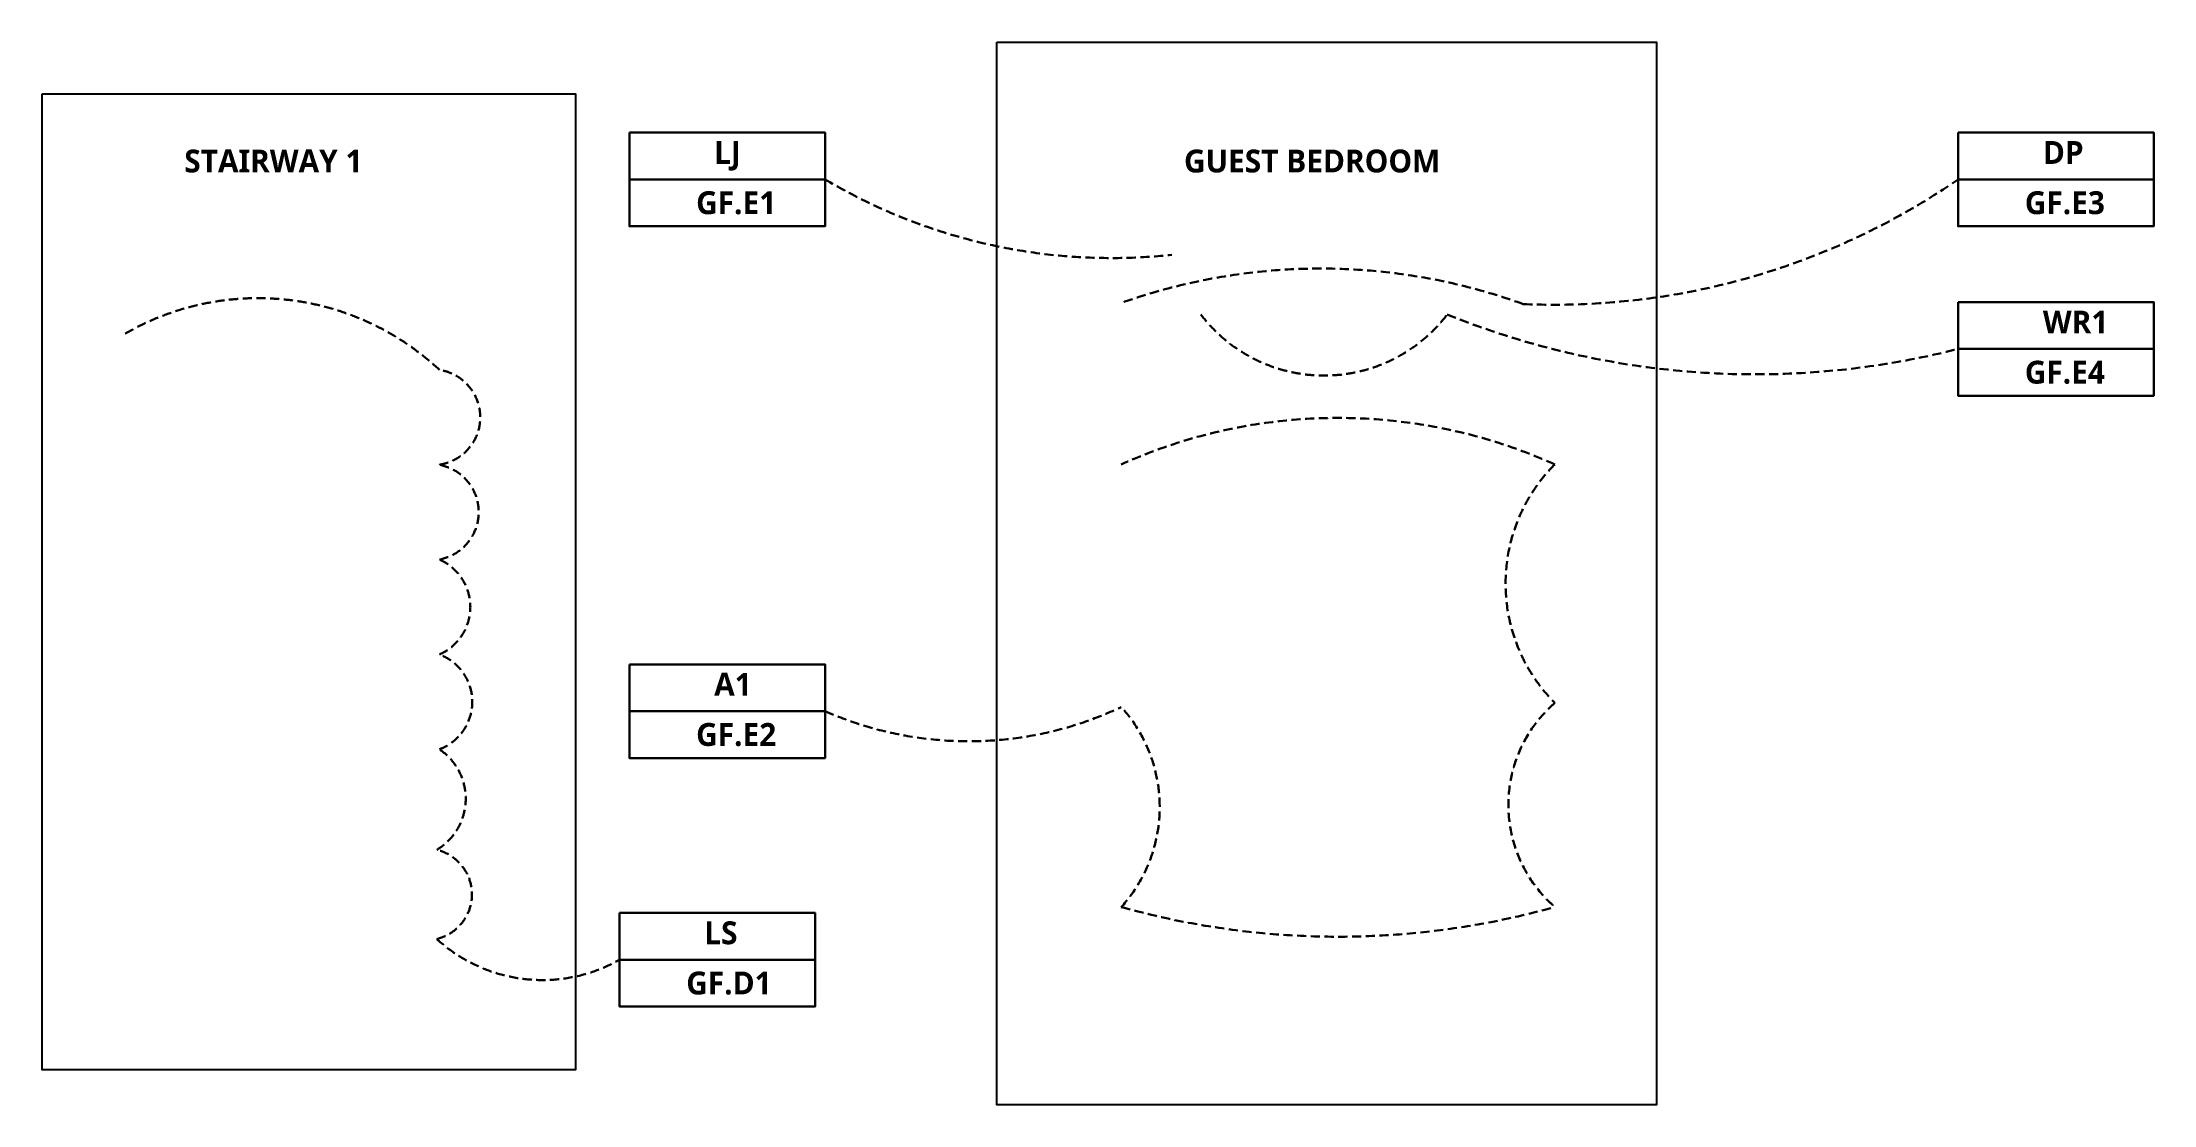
# Model space of a CAD drawing. Header units: millimetres. Extents: x 64505 to 100090, y -15201 to 6358.
# Drawn here: x 89145 to 96066, y -7872 to -4387 of the extents above; entities that cross this region are included whole.
import ezdxf

# ---------------------------------------------------------------- set-up
doc = ezdxf.new("R2010")
doc.units = ezdxf.units.MM
doc.linetypes.add('ACAD_ISO02W100', pattern=[15, 12, -3])
doc.linetypes.add('Dash - Tight', pattern=[4.5, 3, -1.5])
doc.layers.add('0-CountArea', color=152, linetype='Continuous', plot=False)
doc.layers.add('A-LABEL-GF', color=7, linetype='ACAD_ISO02W100')
doc.layers.add('E-LUM-CIRC', color=5, linetype='Dash - Tight', lineweight=30)
doc.styles.add('1-1', font='Yu Gothic UI Semibold.ttf', dxfattribs={"height": 1.5})

msp = doc.modelspace()

# ---------------------------------------------------------------- texts
at = {"layer": 'A-LABEL-GF', "ltscale": 10, "char_height": 75, "width": 964.726, "attachment_point": 1, "style": '1-1'}
for s, insert in [('{\\fYu Gothic UI Semibold|b1|i0|c128|p34;STAIRWAY} 1', (89610.6, -4739.1)), ('GUEST BEDROOM', (92887.1, -4739.1))]:
    msp.add_mtext(s, dxfattribs=dict(at, insert=insert))
at = {"layer": 'E-LUM-CIRC', "color": 18, "ltscale": 10, "true_color": 0x000000, "char_height": 75, "width": 964.726, "attachment_point": 1, "style": '1-1'}
for s, insert in [('LJ', (91347.2, -4711.2)), ('DP', (95702.1, -4711.2)), ('{\\fYu Gothic UI Semibold|b1|i0|c128|p34;GF.}E1', (91288, -4875.8)), ('{\\fYu Gothic UI Semibold|b1|i0|c128|p34;GF.}E3', (95642.8, -4875.8)), ('WR1', (95702.1, -5267.1)), ('{\\fYu Gothic UI Semibold|b1|i0|c128|p34;GF.}E4', (95642.8, -5431.6)), ('A1', (91347.2, -6455.1)), ('{\\fYu Gothic UI Semibold|b1|i0|c128|p34;GF.}E2', (91288, -6619.7)), ('{\\fYu Gothic UI Semibold|b1|i0|c128|p34;L}S', (91314.8, -7270.1)), ('{\\fYu Gothic UI Semibold|b1|i0|c128|p34;GF.}D1', (91255.6, -7434.7))]:
    msp.add_mtext(s, dxfattribs=dict(at, insert=insert))

# ---------------------------------------------------------------- linework, layer by layer
at = {"layer": '0-CountArea', "ltscale": 10}
for points in [[(92274, -4387), (94436.3, -4387), (94436.3, -7871.6), (92274, -7871.6)], [(89145, -4556.4), (90892.4, -4556.4), (90892.4, -7757.2), (89145, -7757.2)]]:
    msp.add_lwpolyline(points, close=True, dxfattribs=at)
at = {"layer": 'E-LUM-CIRC', "linetype": 'ByBlock', "ltscale": 10}
for p, q in [((91069.5, -4836.9), (91710.7, -4836.9)), ((95424.4, -4836.9), (96065.6, -4836.9)), ((95424.4, -5392.8), (96065.6, -5392.8)), ((91069.5, -6580.8), (91710.7, -6580.8)), ((91037.1, -7395.8), (91678.3, -7395.8))]:
    msp.add_line(p, q, dxfattribs=at)
for points in [[(91069.5, -4683.4), (91710.7, -4683.4), (91710.7, -4990.5), (91069.5, -4990.5)], [(95424.4, -4683.4), (96065.6, -4683.4), (96065.6, -4990.5), (95424.4, -4990.5)], [(95424.4, -5239.2), (96065.6, -5239.2), (96065.6, -5546.4), (95424.4, -5546.4)], [(91069.5, -6427.2), (91710.7, -6427.2), (91710.7, -6734.4), (91069.5, -6734.4)], [(91037.1, -7242.3), (91678.3, -7242.3), (91678.3, -7549.4), (91037.1, -7549.4)]]:
    msp.add_lwpolyline(points, close=True, dxfattribs=at)
at = {"layer": 'E-LUM-CIRC', "ltscale": 10}
for points in [[(92847.4, -5084.2, -0.162148), (91710.7, -4836.9)], [(92683.8, -5241.1, -0.173613), (93999.1, -5245.7, 0.162792), (95424.4, -4836.9)], [(89406, -5348.8, -0.333928), (90446.8, -5461.5, -0.860597), (90446.8, -5772.5, -0.826741), (90446.8, -6083.6, -0.651553), (90446.8, -6394.7, -0.692748), (90446.8, -6705.8, -0.549042), (90438.1, -7035.5, -0.788596), (90438.1, -7327.9, 0.325477), (91037.1, -7395.8)], [(92942.4, -5279.9, 0.496256), (93749.8, -5279.9, 0.159614), (95424.4, -5392.8)], [(92681.7, -5771.5, -0.214665), (94102.5, -5771.5, 0.41265), (94102.5, -6553.5, 0.454545), (94102.5, -7223, -0.137008), (92681.7, -7223, 0.383672), (92681.7, -6567.1, -0.21726), (91710.7, -6580.8)]]:
    msp.add_lwpolyline(points, format="xyb", dxfattribs=at)

msp.set_redraw_order([(e.dxf.handle, doc.entitydb.next_handle()) for e in msp.query("TEXT MTEXT ATTDEF DIMENSION ARC_DIMENSION")])  # texts and dimensions are drawn at this point

doc.saveas('drawing.dxf')
